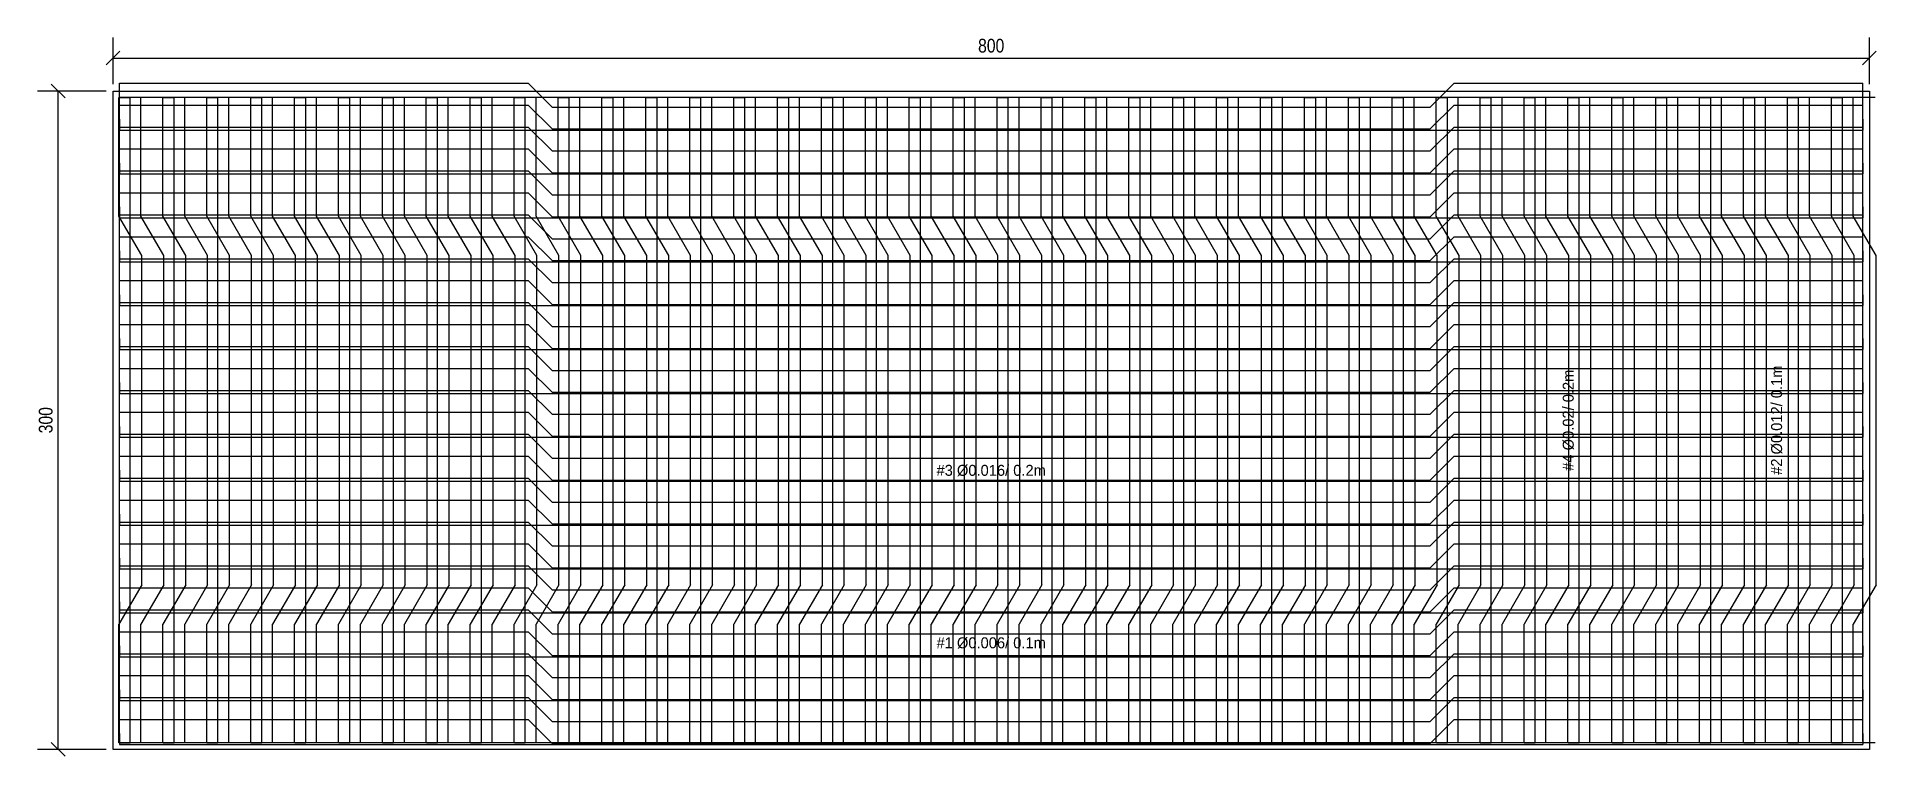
# Model space of a CAD drawing. Header units: metres. Extents: x -0.3 to 20, y -15 to 3.2.
# Drawn here: x -0.35 to 8.03, y -15.03 to -11.75 of the extents above; entities that cross this region are included whole.
import ezdxf
from ezdxf.enums import TextEntityAlignment as Align

# ---------------------------------------------------------------- set-up
doc = ezdxf.new("R2010")
doc.units = ezdxf.units.M
doc.styles.add('OpenSansCondensed-Light', font='OpenSansCondensed-Light.ttf')
doc.dimstyles.new('EZ_M_25_H25_CM', dxfattribs={"dimtxt": 0.0625, "dimasz": 0.0625, "dimexe": 0.09375, "dimexo": 0.03125, "dimgap": 0.025, "dimtad": 1, "dimlfac": 100, "dimzin": 12, "dimdsep": 46, "dimtxsty": 'OpenSansCondensed-Light', "dimtsz": 0.03125, "dimcen": 2.5, "dimazin": 3, "dimtfac": 0.5, "dimtmove": 2, "dimatfit": 3})

msp = doc.modelspace()

# ---------------------------------------------------------------- texts
for s, p in [('#4 Ø0.02/ 0.2m', (6.628, -13.5)), ('#2 Ø0.012/ 0.1m', (7.577, -13.5))]:
    msp.add_text(s, height=0.05, rotation=90).set_placement(p, align=Align.MIDDLE)
for s, p in [('#3 Ø0.016/ 0.2m', (4, -13.728)), ('#1 Ø0.006/ 0.1m', (4, -14.514))]:
    msp.add_text(s, height=0.05).set_placement(p, align=Align.MIDDLE)

# ---------------------------------------------------------------- dimensions: what is measured, and where the dimension line sits
msp.add_linear_dim(base=(0, -11.85), p1=(0, -12), p2=(8, -12), dimstyle='EZ_M_25_H25_CM').render()
msp.add_linear_dim(base=(-0.25, -15), p1=(0, -15), p2=(0, -12), angle=90, dimstyle='EZ_M_25_H25_CM').render()

# ---------------------------------------------------------------- linework, layer by layer
for p, q in [((0.03, -12.064), (0.03, -11.964)), ((0.03, -11.964), (1.891, -11.964)), ((2, -12.073), (1.891, -11.964)), ((6, -12.073), (6.109, -11.964)), ((6.109, -11.964), (7.97, -11.964)), ((7.97, -12.064), (7.97, -11.964)), ((0.127, -12.03), (0.027, -12.03)), ((0.027, -12.56987), (0.027, -12.03)), ((0.028, -12.03), (0.078, -12.03)), ((0.03, -12.164), (0.03, -12.064)), ((0.03, -12.064), (1.891, -12.064)), ((0.078, -14.97), (0.078, -12.03)), ((0.227, -12.03), (0.127, -12.03)), ((0.127, -12.56987), (0.127, -12.03)), ((0.327, -12.03), (0.227, -12.03)), ((0.227, -12.56987), (0.227, -12.03)), ((0.228, -12.03), (0.278, -12.03)), ((0.278, -14.97), (0.278, -12.03)), ((0.427, -12.03), (0.327, -12.03)), ((0.327, -12.56987), (0.327, -12.03)), ((0.527, -12.03), (0.427, -12.03)), ((0.427, -12.56987), (0.427, -12.03)), ((0.428, -12.03), (0.478, -12.03)), ((0.478, -14.97), (0.478, -12.03)), ((0.627, -12.03), (0.527, -12.03)), ((0.527, -12.56987), (0.527, -12.03)), ((0.727, -12.03), (0.627, -12.03)), ((0.627, -12.56987), (0.627, -12.03)), ((0.628, -12.03), (0.678, -12.03)), ((0.678, -14.97), (0.678, -12.03)), ((0.827, -12.03), (0.727, -12.03)), ((0.727, -12.56987), (0.727, -12.03)), ((0.927, -12.03), (0.827, -12.03)), ((0.827, -12.56987), (0.827, -12.03)), ((0.828, -12.03), (0.878, -12.03)), ((0.878, -14.97), (0.878, -12.03)), ((1.027, -12.03), (0.927, -12.03)), ((0.927, -12.56987), (0.927, -12.03)), ((1.127, -12.03), (1.027, -12.03)), ((1.027, -12.56987), (1.027, -12.03)), ((1.028, -12.03), (1.078, -12.03)), ((1.078, -14.97), (1.078, -12.03)), ((1.227, -12.03), (1.127, -12.03)), ((1.127, -12.56987), (1.127, -12.03)), ((1.327, -12.03), (1.227, -12.03)), ((1.227, -12.56987), (1.227, -12.03)), ((1.228, -12.03), (1.278, -12.03)), ((1.278, -14.97), (1.278, -12.03)), ((1.427, -12.03), (1.327, -12.03)), ((1.327, -12.56987), (1.327, -12.03)), ((1.527, -12.03), (1.427, -12.03)), ((1.427, -12.56987), (1.427, -12.03)), ((1.428, -12.03), (1.478, -12.03)), ((1.478, -14.97), (1.478, -12.03)), ((1.627, -12.03), (1.527, -12.03)), ((1.527, -12.56987), (1.527, -12.03)), ((1.727, -12.03), (1.627, -12.03)), ((1.627, -12.56987), (1.627, -12.03)), ((1.628, -12.03), (1.678, -12.03)), ((1.678, -14.97), (1.678, -12.03)), ((1.827, -12.03), (1.727, -12.03)), ((1.727, -12.56987), (1.727, -12.03)), ((1.927, -12.03), (1.827, -12.03)), ((1.827, -12.56987), (1.827, -12.03)), ((1.828, -12.03), (1.878, -12.03)), ((1.878, -14.97), (1.878, -12.03)), ((2, -12.173), (1.891, -12.064)), ((2.027, -12.03), (1.927, -12.03)), ((1.927, -12.56987), (1.927, -12.03)), ((2.127, -12.03), (2.027, -12.03)), ((2.027, -12.56987), (2.027, -12.03)), ((2.028, -12.03), (2.078, -12.03)), ((2.078, -14.97), (2.078, -12.03)), ((2.227, -12.03), (2.127, -12.03)), ((2.127, -12.56987), (2.127, -12.03)), ((2.327, -12.03), (2.227, -12.03)), ((2.227, -12.56987), (2.227, -12.03)), ((2.228, -12.03), (2.278, -12.03)), ((2.278, -14.97), (2.278, -12.03)), ((2.427, -12.03), (2.327, -12.03)), ((2.327, -12.56987), (2.327, -12.03)), ((2.527, -12.03), (2.427, -12.03)), ((2.427, -12.56987), (2.427, -12.03)), ((2.428, -12.03), (2.478, -12.03)), ((2.478, -14.97), (2.478, -12.03)), ((2.627, -12.03), (2.527, -12.03)), ((2.527, -12.56987), (2.527, -12.03)), ((2.727, -12.03), (2.627, -12.03)), ((2.627, -12.56987), (2.627, -12.03)), ((2.628, -12.03), (2.678, -12.03)), ((2.678, -14.97), (2.678, -12.03)), ((2.827, -12.03), (2.727, -12.03)), ((2.727, -12.56987), (2.727, -12.03)), ((2.927, -12.03), (2.827, -12.03)), ((2.827, -12.56987), (2.827, -12.03)), ((2.828, -12.03), (2.878, -12.03)), ((2.878, -14.97), (2.878, -12.03)), ((3.027, -12.03), (2.927, -12.03)), ((2.927, -12.56987), (2.927, -12.03)), ((3.127, -12.03), (3.027, -12.03)), ((3.027, -12.56987), (3.027, -12.03)), ((3.028, -12.03), (3.078, -12.03)), ((3.078, -14.97), (3.078, -12.03)), ((3.227, -12.03), (3.127, -12.03)), ((3.127, -12.56987), (3.127, -12.03)), ((3.327, -12.03), (3.227, -12.03)), ((3.227, -12.56987), (3.227, -12.03)), ((3.228, -12.03), (3.278, -12.03)), ((3.278, -14.97), (3.278, -12.03)), ((3.427, -12.03), (3.327, -12.03)), ((3.327, -12.56987), (3.327, -12.03)), ((3.527, -12.03), (3.427, -12.03)), ((3.427, -12.56987), (3.427, -12.03)), ((3.428, -12.03), (3.478, -12.03)), ((3.478, -14.97), (3.478, -12.03)), ((3.627, -12.03), (3.527, -12.03)), ((3.527, -12.56987), (3.527, -12.03)), ((3.727, -12.03), (3.627, -12.03)), ((3.627, -12.56987), (3.627, -12.03)), ((3.628, -12.03), (3.678, -12.03)), ((3.678, -14.97), (3.678, -12.03)), ((3.827, -12.03), (3.727, -12.03)), ((3.727, -12.56987), (3.727, -12.03)), ((3.927, -12.03), (3.827, -12.03)), ((3.827, -12.56987), (3.827, -12.03)), ((3.828, -12.03), (3.878, -12.03)), ((3.878, -14.97), (3.878, -12.03)), ((4.027, -12.03), (3.927, -12.03)), ((3.927, -12.56987), (3.927, -12.03)), ((4.127, -12.03), (4.027, -12.03)), ((4.027, -12.56987), (4.027, -12.03)), ((4.028, -12.03), (4.078, -12.03)), ((4.078, -14.97), (4.078, -12.03)), ((4.227, -12.03), (4.127, -12.03)), ((4.127, -12.56987), (4.127, -12.03)), ((4.327, -12.03), (4.227, -12.03)), ((4.227, -12.56987), (4.227, -12.03)), ((4.228, -12.03), (4.278, -12.03)), ((4.278, -14.97), (4.278, -12.03)), ((4.427, -12.03), (4.327, -12.03)), ((4.327, -12.56987), (4.327, -12.03)), ((4.527, -12.03), (4.427, -12.03)), ((4.427, -12.56987), (4.427, -12.03)), ((4.428, -12.03), (4.478, -12.03)), ((4.478, -14.97), (4.478, -12.03)), ((4.627, -12.03), (4.527, -12.03)), ((4.527, -12.56987), (4.527, -12.03)), ((4.727, -12.03), (4.627, -12.03)), ((4.627, -12.56987), (4.627, -12.03)), ((4.628, -12.03), (4.678, -12.03)), ((4.678, -14.97), (4.678, -12.03)), ((4.827, -12.03), (4.727, -12.03)), ((4.727, -12.56987), (4.727, -12.03)), ((4.927, -12.03), (4.827, -12.03)), ((4.827, -12.56987), (4.827, -12.03)), ((4.828, -12.03), (4.878, -12.03)), ((4.878, -14.97), (4.878, -12.03)), ((5.027, -12.03), (4.927, -12.03)), ((4.927, -12.56987), (4.927, -12.03)), ((5.127, -12.03), (5.027, -12.03)), ((5.027, -12.56987), (5.027, -12.03)), ((5.028, -12.03), (5.078, -12.03)), ((5.078, -14.97), (5.078, -12.03)), ((5.227, -12.03), (5.127, -12.03)), ((5.127, -12.56987), (5.127, -12.03)), ((5.327, -12.03), (5.227, -12.03)), ((5.227, -12.56987), (5.227, -12.03)), ((5.228, -12.03), (5.278, -12.03)), ((5.278, -14.97), (5.278, -12.03)), ((5.427, -12.03), (5.327, -12.03)), ((5.327, -12.56987), (5.327, -12.03)), ((5.527, -12.03), (5.427, -12.03)), ((5.427, -12.56987), (5.427, -12.03)), ((5.428, -12.03), (5.478, -12.03)), ((5.478, -14.97), (5.478, -12.03)), ((5.627, -12.03), (5.527, -12.03)), ((5.527, -12.56987), (5.527, -12.03)), ((5.727, -12.03), (5.627, -12.03)), ((5.627, -12.56987), (5.627, -12.03)), ((5.628, -12.03), (5.678, -12.03)), ((5.678, -14.97), (5.678, -12.03)), ((5.827, -12.03), (5.727, -12.03)), ((5.727, -12.56987), (5.727, -12.03)), ((5.927, -12.03), (5.827, -12.03)), ((5.827, -12.56987), (5.827, -12.03)), ((5.828, -12.03), (5.878, -12.03)), ((5.878, -14.97), (5.878, -12.03)), ((6.027, -12.03), (5.927, -12.03)), ((5.927, -12.56987), (5.927, -12.03)), ((6, -12.173), (6.109, -12.064)), ((6.127, -12.03), (6.027, -12.03)), ((6.027, -12.56987), (6.027, -12.03)), ((6.028, -12.03), (6.078, -12.03)), ((6.078, -14.97), (6.078, -12.03)), ((6.109, -12.064), (7.97, -12.064)), ((6.227, -12.03), (6.127, -12.03)), ((6.127, -12.56987), (6.127, -12.03)), ((6.327, -12.03), (6.227, -12.03)), ((6.227, -12.56987), (6.227, -12.03)), ((6.228, -12.03), (6.278, -12.03)), ((6.278, -14.97), (6.278, -12.03)), ((6.427, -12.03), (6.327, -12.03)), ((6.327, -12.56987), (6.327, -12.03)), ((6.527, -12.03), (6.427, -12.03)), ((6.427, -12.56987), (6.427, -12.03)), ((6.428, -12.03), (6.478, -12.03)), ((6.478, -14.97), (6.478, -12.03)), ((6.627, -12.03), (6.527, -12.03)), ((6.527, -12.56987), (6.527, -12.03)), ((6.727, -12.03), (6.627, -12.03)), ((6.627, -12.56987), (6.627, -12.03)), ((6.628, -12.03), (6.678, -12.03)), ((6.678, -14.97), (6.678, -12.03)), ((6.827, -12.03), (6.727, -12.03)), ((6.727, -12.56987), (6.727, -12.03)), ((6.927, -12.03), (6.827, -12.03)), ((6.827, -12.56987), (6.827, -12.03)), ((6.828, -12.03), (6.878, -12.03)), ((6.878, -14.97), (6.878, -12.03)), ((7.027, -12.03), (6.927, -12.03)), ((6.927, -12.56987), (6.927, -12.03)), ((7.127, -12.03), (7.027, -12.03)), ((7.027, -12.56987), (7.027, -12.03)), ((7.028, -12.03), (7.078, -12.03)), ((7.078, -14.97), (7.078, -12.03)), ((7.227, -12.03), (7.127, -12.03)), ((7.127, -12.56987), (7.127, -12.03)), ((7.327, -12.03), (7.227, -12.03)), ((7.227, -12.56987), (7.227, -12.03)), ((7.228, -12.03), (7.278, -12.03)), ((7.278, -14.97), (7.278, -12.03)), ((7.427, -12.03), (7.327, -12.03)), ((7.327, -12.56987), (7.327, -12.03)), ((7.527, -12.03), (7.427, -12.03)), ((7.427, -12.56987), (7.427, -12.03)), ((7.428, -12.03), (7.478, -12.03)), ((7.478, -14.97), (7.478, -12.03)), ((7.627, -12.03), (7.527, -12.03)), ((7.527, -12.56987), (7.527, -12.03)), ((7.727, -12.03), (7.627, -12.03)), ((7.627, -12.56987), (7.627, -12.03)), ((7.628, -12.03), (7.678, -12.03)), ((7.678, -14.97), (7.678, -12.03)), ((7.827, -12.03), (7.727, -12.03)), ((7.727, -12.56987), (7.727, -12.03)), ((7.927, -12.03), (7.827, -12.03)), ((7.827, -12.56987), (7.827, -12.03)), ((7.828, -12.03), (7.878, -12.03)), ((7.878, -14.97), (7.878, -12.03)), ((8.027, -12.03), (7.927, -12.03)), ((7.927, -12.56987), (7.927, -12.03)), ((7.97, -12.164), (7.97, -12.064)), ((0.03, -12.128), (0.03, -12.178)), ((2, -12.073), (6, -12.073)), ((7.97, -12.128), (7.97, -12.178)), ((0.03, -12.264), (0.03, -12.164)), ((0.03, -12.164), (1.891, -12.164)), ((0.03, -12.178), (7.97, -12.178)), ((2, -12.273), (1.891, -12.164)), ((2, -12.173), (6, -12.173)), ((6, -12.273), (6.109, -12.164)), ((6.109, -12.164), (7.97, -12.164)), ((7.97, -12.264), (7.97, -12.164)), ((0.03, -12.364), (0.03, -12.264)), ((0.03, -12.264), (1.891, -12.264)), ((2, -12.373), (1.891, -12.264)), ((2, -12.273), (6, -12.273)), ((6, -12.373), (6.109, -12.264)), ((6.109, -12.264), (7.97, -12.264)), ((7.97, -12.364), (7.97, -12.264)), ((0.03, -12.328), (0.03, -12.378)), ((0.03, -12.464), (0.03, -12.364)), ((0.03, -12.364), (1.891, -12.364)), ((0.03, -12.378), (7.97, -12.378)), ((2, -12.473), (1.891, -12.364)), ((2, -12.373), (6, -12.373)), ((6, -12.473), (6.109, -12.364)), ((6.109, -12.364), (7.97, -12.364)), ((7.97, -12.328), (7.97, -12.378)), ((7.97, -12.464), (7.97, -12.364)), ((0.03, -12.564), (0.03, -12.464)), ((0.03, -12.464), (1.891, -12.464)), ((2, -12.573), (1.891, -12.464)), ((2, -12.473), (6, -12.473)), ((6, -12.573), (6.109, -12.464)), ((6.109, -12.464), (7.97, -12.464)), ((7.97, -12.564), (7.97, -12.464)), ((0.03, -12.528), (0.03, -12.578)), ((0.03, -12.664), (0.03, -12.564)), ((0.03, -12.564), (1.891, -12.564)), ((2, -12.673), (1.891, -12.564)), ((6, -12.673), (6.109, -12.564)), ((6.109, -12.564), (7.97, -12.564)), ((7.97, -12.528), (7.97, -12.578)), ((7.97, -12.664), (7.97, -12.564)), ((0.131, -12.75), (0.027, -12.56987)), ((0.03, -12.578), (7.97, -12.578)), ((0.231, -12.75), (0.127, -12.56987)), ((0.331, -12.75), (0.227, -12.56987)), ((0.431, -12.75), (0.327, -12.56987)), ((0.531, -12.75), (0.427, -12.56987)), ((0.631, -12.75), (0.527, -12.56987)), ((0.731, -12.75), (0.627, -12.56987)), ((0.831, -12.75), (0.727, -12.56987)), ((0.931, -12.75), (0.827, -12.56987)), ((1.031, -12.75), (0.927, -12.56987)), ((1.131, -12.75), (1.027, -12.56987)), ((1.231, -12.75), (1.127, -12.56987)), ((1.331, -12.75), (1.227, -12.56987)), ((1.431, -12.75), (1.327, -12.56987)), ((1.531, -12.75), (1.427, -12.56987)), ((1.631, -12.75), (1.527, -12.56987)), ((1.731, -12.75), (1.627, -12.56987)), ((1.831, -12.75), (1.727, -12.56987)), ((1.931, -12.75), (1.827, -12.56987)), ((2.031, -12.75), (1.927, -12.56987)), ((2, -12.573), (6, -12.573)), ((2.131, -12.75), (2.027, -12.56987)), ((2.231, -12.75), (2.127, -12.56987)), ((2.331, -12.75), (2.227, -12.56987)), ((2.431, -12.75), (2.327, -12.56987)), ((2.531, -12.75), (2.427, -12.56987)), ((2.631, -12.75), (2.527, -12.56987)), ((2.731, -12.75), (2.627, -12.56987)), ((2.831, -12.75), (2.727, -12.56987)), ((2.931, -12.75), (2.827, -12.56987)), ((3.031, -12.75), (2.927, -12.56987)), ((3.131, -12.75), (3.027, -12.56987)), ((3.231, -12.75), (3.127, -12.56987)), ((3.331, -12.75), (3.227, -12.56987)), ((3.431, -12.75), (3.327, -12.56987)), ((3.531, -12.75), (3.427, -12.56987)), ((3.631, -12.75), (3.527, -12.56987)), ((3.731, -12.75), (3.627, -12.56987)), ((3.831, -12.75), (3.727, -12.56987)), ((3.931, -12.75), (3.827, -12.56987)), ((4.031, -12.75), (3.927, -12.56987)), ((4.131, -12.75), (4.027, -12.56987)), ((4.231, -12.75), (4.127, -12.56987)), ((4.331, -12.75), (4.227, -12.56987)), ((4.431, -12.75), (4.327, -12.56987)), ((4.531, -12.75), (4.427, -12.56987)), ((4.631, -12.75), (4.527, -12.56987)), ((4.731, -12.75), (4.627, -12.56987)), ((4.831, -12.75), (4.727, -12.56987)), ((4.931, -12.75), (4.827, -12.56987)), ((5.031, -12.75), (4.927, -12.56987)), ((5.131, -12.75), (5.027, -12.56987)), ((5.231, -12.75), (5.127, -12.56987)), ((5.331, -12.75), (5.227, -12.56987)), ((5.431, -12.75), (5.327, -12.56987)), ((5.531, -12.75), (5.427, -12.56987)), ((5.631, -12.75), (5.527, -12.56987)), ((5.731, -12.75), (5.627, -12.56987)), ((5.831, -12.75), (5.727, -12.56987)), ((5.931, -12.75), (5.827, -12.56987)), ((6.031, -12.75), (5.927, -12.56987)), ((6.131, -12.75), (6.027, -12.56987)), ((6.231, -12.75), (6.127, -12.56987)), ((6.331, -12.75), (6.227, -12.56987)), ((6.431, -12.75), (6.327, -12.56987)), ((6.531, -12.75), (6.427, -12.56987)), ((6.631, -12.75), (6.527, -12.56987)), ((6.731, -12.75), (6.627, -12.56987)), ((6.831, -12.75), (6.727, -12.56987)), ((6.931, -12.75), (6.827, -12.56987)), ((7.031, -12.75), (6.927, -12.56987)), ((7.131, -12.75), (7.027, -12.56987)), ((7.231, -12.75), (7.127, -12.56987)), ((7.331, -12.75), (7.227, -12.56987)), ((7.431, -12.75), (7.327, -12.56987)), ((7.531, -12.75), (7.427, -12.56987)), ((7.631, -12.75), (7.527, -12.56987)), ((7.731, -12.75), (7.627, -12.56987)), ((7.831, -12.75), (7.727, -12.56987)), ((7.931, -12.75), (7.827, -12.56987)), ((8.031, -12.75), (7.927, -12.56987)), ((0.03, -12.764), (0.03, -12.664)), ((0.03, -12.664), (1.891, -12.664)), ((0.03, -12.728), (0.03, -12.778)), ((2, -12.773), (1.891, -12.664)), ((2, -12.673), (6, -12.673)), ((6, -12.773), (6.109, -12.664)), ((6.109, -12.664), (7.97, -12.664)), ((7.97, -12.764), (7.97, -12.664)), ((7.97, -12.728), (7.97, -12.778)), ((0.03, -12.864), (0.03, -12.764)), ((0.03, -12.764), (1.891, -12.764)), ((0.03, -12.778), (7.97, -12.778)), ((0.131, -14.25), (0.131, -12.75)), ((0.231, -14.25), (0.231, -12.75)), ((0.331, -14.25), (0.331, -12.75)), ((0.431, -14.25), (0.431, -12.75)), ((0.531, -14.25), (0.531, -12.75)), ((0.631, -14.25), (0.631, -12.75)), ((0.731, -14.25), (0.731, -12.75)), ((0.831, -14.25), (0.831, -12.75)), ((0.931, -14.25), (0.931, -12.75)), ((1.031, -14.25), (1.031, -12.75)), ((1.131, -14.25), (1.131, -12.75)), ((1.231, -14.25), (1.231, -12.75)), ((1.331, -14.25), (1.331, -12.75)), ((1.431, -14.25), (1.431, -12.75)), ((1.531, -14.25), (1.531, -12.75)), ((1.631, -14.25), (1.631, -12.75)), ((1.731, -14.25), (1.731, -12.75)), ((1.831, -14.25), (1.831, -12.75)), ((2, -12.873), (1.891, -12.764)), ((1.931, -14.25), (1.931, -12.75)), ((2, -12.773), (6, -12.773)), ((2.031, -14.25), (2.031, -12.75)), ((2.131, -14.25), (2.131, -12.75)), ((2.231, -14.25), (2.231, -12.75)), ((2.331, -14.25), (2.331, -12.75)), ((2.431, -14.25), (2.431, -12.75)), ((2.531, -14.25), (2.531, -12.75)), ((2.631, -14.25), (2.631, -12.75)), ((2.731, -14.25), (2.731, -12.75)), ((2.831, -14.25), (2.831, -12.75)), ((2.931, -14.25), (2.931, -12.75)), ((3.031, -14.25), (3.031, -12.75)), ((3.131, -14.25), (3.131, -12.75)), ((3.231, -14.25), (3.231, -12.75)), ((3.331, -14.25), (3.331, -12.75)), ((3.431, -14.25), (3.431, -12.75)), ((3.531, -14.25), (3.531, -12.75)), ((3.631, -14.25), (3.631, -12.75)), ((3.731, -14.25), (3.731, -12.75)), ((3.831, -14.25), (3.831, -12.75)), ((3.931, -14.25), (3.931, -12.75)), ((4.031, -14.25), (4.031, -12.75)), ((4.131, -14.25), (4.131, -12.75)), ((4.231, -14.25), (4.231, -12.75)), ((4.331, -14.25), (4.331, -12.75)), ((4.431, -14.25), (4.431, -12.75)), ((4.531, -14.25), (4.531, -12.75)), ((4.631, -14.25), (4.631, -12.75)), ((4.731, -14.25), (4.731, -12.75)), ((4.831, -14.25), (4.831, -12.75)), ((4.931, -14.25), (4.931, -12.75)), ((5.031, -14.25), (5.031, -12.75)), ((5.131, -14.25), (5.131, -12.75)), ((5.231, -14.25), (5.231, -12.75)), ((5.331, -14.25), (5.331, -12.75)), ((5.431, -14.25), (5.431, -12.75)), ((5.531, -14.25), (5.531, -12.75)), ((5.631, -14.25), (5.631, -12.75)), ((5.731, -14.25), (5.731, -12.75)), ((5.831, -14.25), (5.831, -12.75)), ((5.931, -14.25), (5.931, -12.75)), ((6, -12.873), (6.109, -12.764)), ((6.031, -14.25), (6.031, -12.75)), ((6.109, -12.764), (7.97, -12.764)), ((6.131, -14.25), (6.131, -12.75)), ((6.231, -14.25), (6.231, -12.75)), ((6.331, -14.25), (6.331, -12.75)), ((6.431, -14.25), (6.431, -12.75)), ((6.531, -14.25), (6.531, -12.75)), ((6.631, -14.25), (6.631, -12.75)), ((6.731, -14.25), (6.731, -12.75)), ((6.831, -14.25), (6.831, -12.75)), ((6.931, -14.25), (6.931, -12.75)), ((7.031, -14.25), (7.031, -12.75)), ((7.131, -14.25), (7.131, -12.75)), ((7.231, -14.25), (7.231, -12.75)), ((7.331, -14.25), (7.331, -12.75)), ((7.431, -14.25), (7.431, -12.75)), ((7.531, -14.25), (7.531, -12.75)), ((7.631, -14.25), (7.631, -12.75)), ((7.731, -14.25), (7.731, -12.75)), ((7.831, -14.25), (7.831, -12.75)), ((7.931, -14.25), (7.931, -12.75)), ((7.97, -12.864), (7.97, -12.764)), ((8.031, -14.25), (8.031, -12.75)), ((0.03, -12.964), (0.03, -12.864)), ((0.03, -12.864), (1.891, -12.864)), ((2, -12.973), (1.891, -12.864)), ((2, -12.873), (6, -12.873)), ((6, -12.973), (6.109, -12.864)), ((6.109, -12.864), (7.97, -12.864)), ((7.97, -12.964), (7.97, -12.864)), ((0.03, -12.928), (0.03, -12.978)), ((0.03, -13.064), (0.03, -12.964)), ((0.03, -12.964), (1.891, -12.964)), ((0.03, -12.978), (7.97, -12.978)), ((2, -13.073), (1.891, -12.964)), ((2, -12.973), (6, -12.973)), ((6, -13.073), (6.109, -12.964)), ((6.109, -12.964), (7.97, -12.964)), ((7.97, -12.928), (7.97, -12.978)), ((7.97, -13.064), (7.97, -12.964)), ((0.03, -13.164), (0.03, -13.064)), ((0.03, -13.064), (1.891, -13.064)), ((2, -13.173), (1.891, -13.064)), ((6, -13.173), (6.109, -13.064)), ((6.109, -13.064), (7.97, -13.064)), ((7.97, -13.164), (7.97, -13.064)), ((0.03, -13.128), (0.03, -13.178)), ((2, -13.073), (6, -13.073)), ((7.97, -13.128), (7.97, -13.178)), ((0.03, -13.264), (0.03, -13.164)), ((0.03, -13.164), (1.891, -13.164)), ((0.03, -13.178), (7.97, -13.178)), ((2, -13.273), (1.891, -13.164)), ((2, -13.173), (6, -13.173)), ((6, -13.273), (6.109, -13.164)), ((6.109, -13.164), (7.97, -13.164)), ((7.97, -13.264), (7.97, -13.164)), ((0.03, -13.364), (0.03, -13.264)), ((0.03, -13.264), (1.891, -13.264)), ((2, -13.373), (1.891, -13.264)), ((2, -13.273), (6, -13.273)), ((6, -13.373), (6.109, -13.264)), ((6.109, -13.264), (7.97, -13.264)), ((7.97, -13.364), (7.97, -13.264)), ((0.03, -13.328), (0.03, -13.378)), ((0.03, -13.464), (0.03, -13.364)), ((0.03, -13.364), (1.891, -13.364)), ((0.03, -13.378), (7.97, -13.378)), ((2, -13.473), (1.891, -13.364)), ((2, -13.373), (6, -13.373)), ((6, -13.473), (6.109, -13.364)), ((6.109, -13.364), (7.97, -13.364)), ((7.97, -13.328), (7.97, -13.378)), ((7.97, -13.464), (7.97, -13.364)), ((0.03, -13.564), (0.03, -13.464)), ((0.03, -13.464), (1.891, -13.464)), ((2, -13.573), (1.891, -13.464)), ((2, -13.473), (6, -13.473)), ((6, -13.573), (6.109, -13.464)), ((6.109, -13.464), (7.97, -13.464)), ((7.97, -13.564), (7.97, -13.464)), ((0.03, -13.528), (0.03, -13.578)), ((0.03, -13.664), (0.03, -13.564)), ((0.03, -13.564), (1.891, -13.564)), ((2, -13.673), (1.891, -13.564)), ((2, -13.573), (6, -13.573)), ((6, -13.673), (6.109, -13.564)), ((6.109, -13.564), (7.97, -13.564)), ((7.97, -13.528), (7.97, -13.578)), ((7.97, -13.664), (7.97, -13.564)), ((0.03, -13.578), (7.97, -13.578)), ((0.03, -13.764), (0.03, -13.664)), ((0.03, -13.664), (1.891, -13.664)), ((0.03, -13.728), (0.03, -13.778)), ((2, -13.773), (1.891, -13.664)), ((2, -13.673), (6, -13.673)), ((6, -13.773), (6.109, -13.664)), ((6.109, -13.664), (7.97, -13.664)), ((7.97, -13.764), (7.97, -13.664)), ((7.97, -13.728), (7.97, -13.778)), ((0.03, -13.864), (0.03, -13.764)), ((0.03, -13.764), (1.891, -13.764)), ((0.03, -13.778), (7.97, -13.778)), ((2, -13.873), (1.891, -13.764)), ((2, -13.773), (6, -13.773)), ((6, -13.873), (6.109, -13.764)), ((6.109, -13.764), (7.97, -13.764)), ((7.97, -13.864), (7.97, -13.764)), ((0.03, -13.964), (0.03, -13.864)), ((0.03, -13.864), (1.891, -13.864)), ((2, -13.973), (1.891, -13.864)), ((2, -13.873), (6, -13.873)), ((6, -13.973), (6.109, -13.864)), ((6.109, -13.864), (7.97, -13.864)), ((7.97, -13.964), (7.97, -13.864)), ((0.03, -13.928), (0.03, -13.978)), ((0.03, -14.064), (0.03, -13.964)), ((0.03, -13.964), (1.891, -13.964)), ((0.03, -13.978), (7.97, -13.978)), ((2, -14.073), (1.891, -13.964)), ((2, -13.973), (6, -13.973)), ((6, -14.073), (6.109, -13.964)), ((6.109, -13.964), (7.97, -13.964)), ((7.97, -13.928), (7.97, -13.978)), ((7.97, -14.064), (7.97, -13.964)), ((0.03, -14.164), (0.03, -14.064)), ((0.03, -14.064), (1.891, -14.064)), ((2, -14.173), (1.891, -14.064)), ((2, -14.073), (6, -14.073)), ((6, -14.173), (6.109, -14.064)), ((6.109, -14.064), (7.97, -14.064)), ((7.97, -14.164), (7.97, -14.064)), ((0.03, -14.128), (0.03, -14.178)), ((7.97, -14.128), (7.97, -14.178)), ((0.03, -14.264), (0.03, -14.164)), ((0.03, -14.164), (1.891, -14.164)), ((0.03, -14.178), (7.97, -14.178)), ((2, -14.273), (1.891, -14.164)), ((2, -14.173), (6, -14.173)), ((6, -14.273), (6.109, -14.164)), ((6.109, -14.164), (7.97, -14.164)), ((7.97, -14.264), (7.97, -14.164)), ((0.131, -14.25), (0.027, -14.43013)), ((0.03, -14.364), (0.03, -14.264)), ((0.03, -14.264), (1.891, -14.264)), ((0.231, -14.25), (0.127, -14.43013)), ((0.331, -14.25), (0.227, -14.43013)), ((0.431, -14.25), (0.327, -14.43013)), ((0.531, -14.25), (0.427, -14.43013)), ((0.631, -14.25), (0.527, -14.43013)), ((0.731, -14.25), (0.627, -14.43013)), ((0.831, -14.25), (0.727, -14.43013)), ((0.931, -14.25), (0.827, -14.43013)), ((1.031, -14.25), (0.927, -14.43013)), ((1.131, -14.25), (1.027, -14.43013)), ((1.231, -14.25), (1.127, -14.43013)), ((1.331, -14.25), (1.227, -14.43013)), ((1.431, -14.25), (1.327, -14.43013)), ((1.531, -14.25), (1.427, -14.43013)), ((1.631, -14.25), (1.527, -14.43013)), ((1.731, -14.25), (1.627, -14.43013)), ((1.831, -14.25), (1.727, -14.43013)), ((1.931, -14.25), (1.827, -14.43013)), ((2, -14.373), (1.891, -14.264)), ((2.031, -14.25), (1.927, -14.43013)), ((2, -14.273), (6, -14.273)), ((2.131, -14.25), (2.027, -14.43013)), ((2.231, -14.25), (2.127, -14.43013)), ((2.331, -14.25), (2.227, -14.43013)), ((2.431, -14.25), (2.327, -14.43013)), ((2.531, -14.25), (2.427, -14.43013)), ((2.631, -14.25), (2.527, -14.43013)), ((2.731, -14.25), (2.627, -14.43013)), ((2.831, -14.25), (2.727, -14.43013)), ((2.931, -14.25), (2.827, -14.43013)), ((3.031, -14.25), (2.927, -14.43013)), ((3.131, -14.25), (3.027, -14.43013)), ((3.231, -14.25), (3.127, -14.43013)), ((3.331, -14.25), (3.227, -14.43013)), ((3.431, -14.25), (3.327, -14.43013)), ((3.531, -14.25), (3.427, -14.43013)), ((3.631, -14.25), (3.527, -14.43013)), ((3.731, -14.25), (3.627, -14.43013)), ((3.831, -14.25), (3.727, -14.43013)), ((3.931, -14.25), (3.827, -14.43013)), ((4.031, -14.25), (3.927, -14.43013)), ((4.131, -14.25), (4.027, -14.43013)), ((4.231, -14.25), (4.127, -14.43013)), ((4.331, -14.25), (4.227, -14.43013)), ((4.431, -14.25), (4.327, -14.43013)), ((4.531, -14.25), (4.427, -14.43013)), ((4.631, -14.25), (4.527, -14.43013)), ((4.731, -14.25), (4.627, -14.43013)), ((4.831, -14.25), (4.727, -14.43013)), ((4.931, -14.25), (4.827, -14.43013)), ((5.031, -14.25), (4.927, -14.43013)), ((5.131, -14.25), (5.027, -14.43013)), ((5.231, -14.25), (5.127, -14.43013)), ((5.331, -14.25), (5.227, -14.43013)), ((5.431, -14.25), (5.327, -14.43013)), ((5.531, -14.25), (5.427, -14.43013)), ((5.631, -14.25), (5.527, -14.43013)), ((5.731, -14.25), (5.627, -14.43013)), ((5.831, -14.25), (5.727, -14.43013)), ((5.931, -14.25), (5.827, -14.43013)), ((6.031, -14.25), (5.927, -14.43013)), ((6, -14.373), (6.109, -14.264)), ((6.131, -14.25), (6.027, -14.43013)), ((6.109, -14.264), (7.97, -14.264)), ((6.231, -14.25), (6.127, -14.43013)), ((6.331, -14.25), (6.227, -14.43013)), ((6.431, -14.25), (6.327, -14.43013)), ((6.531, -14.25), (6.427, -14.43013)), ((6.631, -14.25), (6.527, -14.43013)), ((6.731, -14.25), (6.627, -14.43013)), ((6.831, -14.25), (6.727, -14.43013)), ((6.931, -14.25), (6.827, -14.43013)), ((7.031, -14.25), (6.927, -14.43013)), ((7.131, -14.25), (7.027, -14.43013)), ((7.231, -14.25), (7.127, -14.43013)), ((7.331, -14.25), (7.227, -14.43013)), ((7.431, -14.25), (7.327, -14.43013)), ((7.531, -14.25), (7.427, -14.43013)), ((7.631, -14.25), (7.527, -14.43013)), ((7.731, -14.25), (7.627, -14.43013)), ((7.831, -14.25), (7.727, -14.43013)), ((7.931, -14.25), (7.827, -14.43013)), ((8.031, -14.25), (7.927, -14.43013)), ((7.97, -14.364), (7.97, -14.264)), ((0.03, -14.328), (0.03, -14.378)), ((0.03, -14.464), (0.03, -14.364)), ((0.03, -14.364), (1.891, -14.364)), ((0.03, -14.378), (7.97, -14.378)), ((2, -14.473), (1.891, -14.364)), ((2, -14.373), (6, -14.373)), ((6, -14.473), (6.109, -14.364)), ((6.109, -14.364), (7.97, -14.364)), ((7.97, -14.328), (7.97, -14.378)), ((7.97, -14.464), (7.97, -14.364)), ((0.027, -14.97), (0.027, -14.43013)), ((0.03, -14.564), (0.03, -14.464)), ((0.03, -14.464), (1.891, -14.464)), ((0.127, -14.97), (0.127, -14.43013)), ((0.227, -14.97), (0.227, -14.43013)), ((0.327, -14.97), (0.327, -14.43013)), ((0.427, -14.97), (0.427, -14.43013)), ((0.527, -14.97), (0.527, -14.43013)), ((0.627, -14.97), (0.627, -14.43013)), ((0.727, -14.97), (0.727, -14.43013)), ((0.827, -14.97), (0.827, -14.43013)), ((0.927, -14.97), (0.927, -14.43013)), ((1.027, -14.97), (1.027, -14.43013)), ((1.127, -14.97), (1.127, -14.43013)), ((1.227, -14.97), (1.227, -14.43013)), ((1.327, -14.97), (1.327, -14.43013)), ((1.427, -14.97), (1.427, -14.43013)), ((1.527, -14.97), (1.527, -14.43013)), ((1.627, -14.97), (1.627, -14.43013)), ((1.727, -14.97), (1.727, -14.43013)), ((1.827, -14.97), (1.827, -14.43013)), ((2, -14.573), (1.891, -14.464)), ((1.927, -14.97), (1.927, -14.43013)), ((2, -14.473), (6, -14.473)), ((2.027, -14.97), (2.027, -14.43013)), ((2.127, -14.97), (2.127, -14.43013)), ((2.227, -14.97), (2.227, -14.43013)), ((2.327, -14.97), (2.327, -14.43013)), ((2.427, -14.97), (2.427, -14.43013)), ((2.527, -14.97), (2.527, -14.43013)), ((2.627, -14.97), (2.627, -14.43013)), ((2.727, -14.97), (2.727, -14.43013)), ((2.827, -14.97), (2.827, -14.43013)), ((2.927, -14.97), (2.927, -14.43013)), ((3.027, -14.97), (3.027, -14.43013)), ((3.127, -14.97), (3.127, -14.43013)), ((3.227, -14.97), (3.227, -14.43013)), ((3.327, -14.97), (3.327, -14.43013)), ((3.427, -14.97), (3.427, -14.43013)), ((3.527, -14.97), (3.527, -14.43013)), ((3.627, -14.97), (3.627, -14.43013)), ((3.727, -14.97), (3.727, -14.43013)), ((3.827, -14.97), (3.827, -14.43013)), ((3.927, -14.97), (3.927, -14.43013)), ((4.027, -14.97), (4.027, -14.43013)), ((4.127, -14.97), (4.127, -14.43013)), ((4.227, -14.97), (4.227, -14.43013)), ((4.327, -14.97), (4.327, -14.43013)), ((4.427, -14.97), (4.427, -14.43013)), ((4.527, -14.97), (4.527, -14.43013)), ((4.627, -14.97), (4.627, -14.43013)), ((4.727, -14.97), (4.727, -14.43013)), ((4.827, -14.97), (4.827, -14.43013)), ((4.927, -14.97), (4.927, -14.43013)), ((5.027, -14.97), (5.027, -14.43013)), ((5.127, -14.97), (5.127, -14.43013)), ((5.227, -14.97), (5.227, -14.43013)), ((5.327, -14.97), (5.327, -14.43013)), ((5.427, -14.97), (5.427, -14.43013)), ((5.527, -14.97), (5.527, -14.43013)), ((5.627, -14.97), (5.627, -14.43013)), ((5.727, -14.97), (5.727, -14.43013)), ((5.827, -14.97), (5.827, -14.43013)), ((5.927, -14.97), (5.927, -14.43013)), ((6, -14.573), (6.109, -14.464)), ((6.027, -14.97), (6.027, -14.43013)), ((6.109, -14.464), (7.97, -14.464)), ((6.127, -14.97), (6.127, -14.43013)), ((6.227, -14.97), (6.227, -14.43013)), ((6.327, -14.97), (6.327, -14.43013)), ((6.427, -14.97), (6.427, -14.43013)), ((6.527, -14.97), (6.527, -14.43013)), ((6.627, -14.97), (6.627, -14.43013)), ((6.727, -14.97), (6.727, -14.43013)), ((6.827, -14.97), (6.827, -14.43013)), ((6.927, -14.97), (6.927, -14.43013)), ((7.027, -14.97), (7.027, -14.43013)), ((7.127, -14.97), (7.127, -14.43013)), ((7.227, -14.97), (7.227, -14.43013)), ((7.327, -14.97), (7.327, -14.43013)), ((7.427, -14.97), (7.427, -14.43013)), ((7.527, -14.97), (7.527, -14.43013)), ((7.627, -14.97), (7.627, -14.43013)), ((7.727, -14.97), (7.727, -14.43013)), ((7.827, -14.97), (7.827, -14.43013)), ((7.927, -14.97), (7.927, -14.43013)), ((7.97, -14.564), (7.97, -14.464)), ((0.03, -14.528), (0.03, -14.578)), ((0.03, -14.664), (0.03, -14.564)), ((0.03, -14.564), (1.891, -14.564)), ((0.03, -14.578), (7.97, -14.578)), ((2, -14.673), (1.891, -14.564)), ((2, -14.573), (6, -14.573)), ((6, -14.673), (6.109, -14.564)), ((6.109, -14.564), (7.97, -14.564)), ((7.97, -14.528), (7.97, -14.578)), ((7.97, -14.664), (7.97, -14.564)), ((0.03, -14.764), (0.03, -14.664)), ((0.03, -14.664), (1.891, -14.664)), ((0.03, -14.728), (0.03, -14.778)), ((2, -14.773), (1.891, -14.664)), ((2, -14.673), (6, -14.673)), ((6, -14.773), (6.109, -14.664)), ((6.109, -14.664), (7.97, -14.664)), ((7.97, -14.764), (7.97, -14.664)), ((7.97, -14.728), (7.97, -14.778)), ((0.03, -14.864), (0.03, -14.764)), ((0.03, -14.764), (1.891, -14.764)), ((0.03, -14.778), (7.97, -14.778)), ((2, -14.873), (1.891, -14.764)), ((2, -14.773), (6, -14.773)), ((6, -14.873), (6.109, -14.764)), ((6.109, -14.764), (7.97, -14.764)), ((7.97, -14.864), (7.97, -14.764)), ((0.03, -14.964), (0.03, -14.864)), ((0.03, -14.864), (1.891, -14.864)), ((2, -14.973), (1.891, -14.864)), ((2, -14.873), (6, -14.873)), ((6, -14.973), (6.109, -14.864)), ((6.109, -14.864), (7.97, -14.864)), ((7.97, -14.964), (7.97, -14.864)), ((0.127, -14.97), (0.027, -14.97)), ((0.028, -14.97), (0.078, -14.97)), ((0.03, -14.928), (0.03, -14.978)), ((0.03, -14.978), (7.97, -14.978)), ((0.227, -14.97), (0.127, -14.97)), ((0.327, -14.97), (0.227, -14.97)), ((0.228, -14.97), (0.278, -14.97)), ((0.427, -14.97), (0.327, -14.97)), ((0.527, -14.97), (0.427, -14.97)), ((0.428, -14.97), (0.478, -14.97)), ((0.627, -14.97), (0.527, -14.97)), ((0.727, -14.97), (0.627, -14.97)), ((0.628, -14.97), (0.678, -14.97)), ((0.827, -14.97), (0.727, -14.97)), ((0.927, -14.97), (0.827, -14.97)), ((0.828, -14.97), (0.878, -14.97)), ((1.027, -14.97), (0.927, -14.97)), ((1.127, -14.97), (1.027, -14.97)), ((1.028, -14.97), (1.078, -14.97)), ((1.227, -14.97), (1.127, -14.97)), ((1.327, -14.97), (1.227, -14.97)), ((1.228, -14.97), (1.278, -14.97)), ((1.427, -14.97), (1.327, -14.97)), ((1.527, -14.97), (1.427, -14.97)), ((1.428, -14.97), (1.478, -14.97)), ((1.627, -14.97), (1.527, -14.97)), ((1.727, -14.97), (1.627, -14.97)), ((1.628, -14.97), (1.678, -14.97)), ((1.827, -14.97), (1.727, -14.97)), ((1.927, -14.97), (1.827, -14.97)), ((1.828, -14.97), (1.878, -14.97)), ((2.027, -14.97), (1.927, -14.97)), ((2, -14.973), (6, -14.973)), ((2.127, -14.97), (2.027, -14.97)), ((2.028, -14.97), (2.078, -14.97)), ((2.227, -14.97), (2.127, -14.97)), ((2.327, -14.97), (2.227, -14.97)), ((2.228, -14.97), (2.278, -14.97)), ((2.427, -14.97), (2.327, -14.97)), ((2.527, -14.97), (2.427, -14.97)), ((2.428, -14.97), (2.478, -14.97)), ((2.627, -14.97), (2.527, -14.97)), ((2.727, -14.97), (2.627, -14.97)), ((2.628, -14.97), (2.678, -14.97)), ((2.827, -14.97), (2.727, -14.97)), ((2.927, -14.97), (2.827, -14.97)), ((2.828, -14.97), (2.878, -14.97)), ((3.027, -14.97), (2.927, -14.97)), ((3.127, -14.97), (3.027, -14.97)), ((3.028, -14.97), (3.078, -14.97)), ((3.227, -14.97), (3.127, -14.97)), ((3.327, -14.97), (3.227, -14.97)), ((3.228, -14.97), (3.278, -14.97)), ((3.427, -14.97), (3.327, -14.97)), ((3.527, -14.97), (3.427, -14.97)), ((3.428, -14.97), (3.478, -14.97)), ((3.627, -14.97), (3.527, -14.97)), ((3.727, -14.97), (3.627, -14.97)), ((3.628, -14.97), (3.678, -14.97)), ((3.827, -14.97), (3.727, -14.97)), ((3.927, -14.97), (3.827, -14.97)), ((3.828, -14.97), (3.878, -14.97)), ((4.027, -14.97), (3.927, -14.97)), ((4.127, -14.97), (4.027, -14.97)), ((4.028, -14.97), (4.078, -14.97)), ((4.227, -14.97), (4.127, -14.97)), ((4.327, -14.97), (4.227, -14.97)), ((4.228, -14.97), (4.278, -14.97)), ((4.427, -14.97), (4.327, -14.97)), ((4.527, -14.97), (4.427, -14.97)), ((4.428, -14.97), (4.478, -14.97)), ((4.627, -14.97), (4.527, -14.97)), ((4.727, -14.97), (4.627, -14.97)), ((4.628, -14.97), (4.678, -14.97)), ((4.827, -14.97), (4.727, -14.97)), ((4.927, -14.97), (4.827, -14.97)), ((4.828, -14.97), (4.878, -14.97)), ((5.027, -14.97), (4.927, -14.97)), ((5.127, -14.97), (5.027, -14.97)), ((5.028, -14.97), (5.078, -14.97)), ((5.227, -14.97), (5.127, -14.97)), ((5.327, -14.97), (5.227, -14.97)), ((5.228, -14.97), (5.278, -14.97)), ((5.427, -14.97), (5.327, -14.97)), ((5.527, -14.97), (5.427, -14.97)), ((5.428, -14.97), (5.478, -14.97)), ((5.627, -14.97), (5.527, -14.97)), ((5.727, -14.97), (5.627, -14.97)), ((5.628, -14.97), (5.678, -14.97)), ((5.827, -14.97), (5.727, -14.97)), ((5.927, -14.97), (5.827, -14.97)), ((5.828, -14.97), (5.878, -14.97)), ((6.027, -14.97), (5.927, -14.97)), ((6.127, -14.97), (6.027, -14.97)), ((6.028, -14.97), (6.078, -14.97)), ((6.227, -14.97), (6.127, -14.97)), ((6.327, -14.97), (6.227, -14.97)), ((6.228, -14.97), (6.278, -14.97)), ((6.427, -14.97), (6.327, -14.97)), ((6.527, -14.97), (6.427, -14.97)), ((6.428, -14.97), (6.478, -14.97)), ((6.627, -14.97), (6.527, -14.97)), ((6.727, -14.97), (6.627, -14.97)), ((6.628, -14.97), (6.678, -14.97)), ((6.827, -14.97), (6.727, -14.97)), ((6.927, -14.97), (6.827, -14.97)), ((6.828, -14.97), (6.878, -14.97)), ((7.027, -14.97), (6.927, -14.97)), ((7.127, -14.97), (7.027, -14.97)), ((7.028, -14.97), (7.078, -14.97)), ((7.227, -14.97), (7.127, -14.97)), ((7.327, -14.97), (7.227, -14.97)), ((7.228, -14.97), (7.278, -14.97)), ((7.427, -14.97), (7.327, -14.97)), ((7.527, -14.97), (7.427, -14.97)), ((7.428, -14.97), (7.478, -14.97)), ((7.627, -14.97), (7.527, -14.97)), ((7.727, -14.97), (7.627, -14.97)), ((7.628, -14.97), (7.678, -14.97)), ((7.827, -14.97), (7.727, -14.97)), ((7.927, -14.97), (7.827, -14.97)), ((7.828, -14.97), (7.878, -14.97)), ((8.027, -14.97), (7.927, -14.97)), ((7.97, -14.928), (7.97, -14.978))]:
    msp.add_line(p, q)
msp.add_lwpolyline([(0, -15), (0, -12), (8, -12), (8, -15), (0, -15)])

msp.set_redraw_order([(e.dxf.handle, doc.entitydb.next_handle()) for e in msp.query("TEXT MTEXT ATTDEF DIMENSION ARC_DIMENSION")])  # texts and dimensions are drawn at this point

doc.saveas('drawing.dxf')
